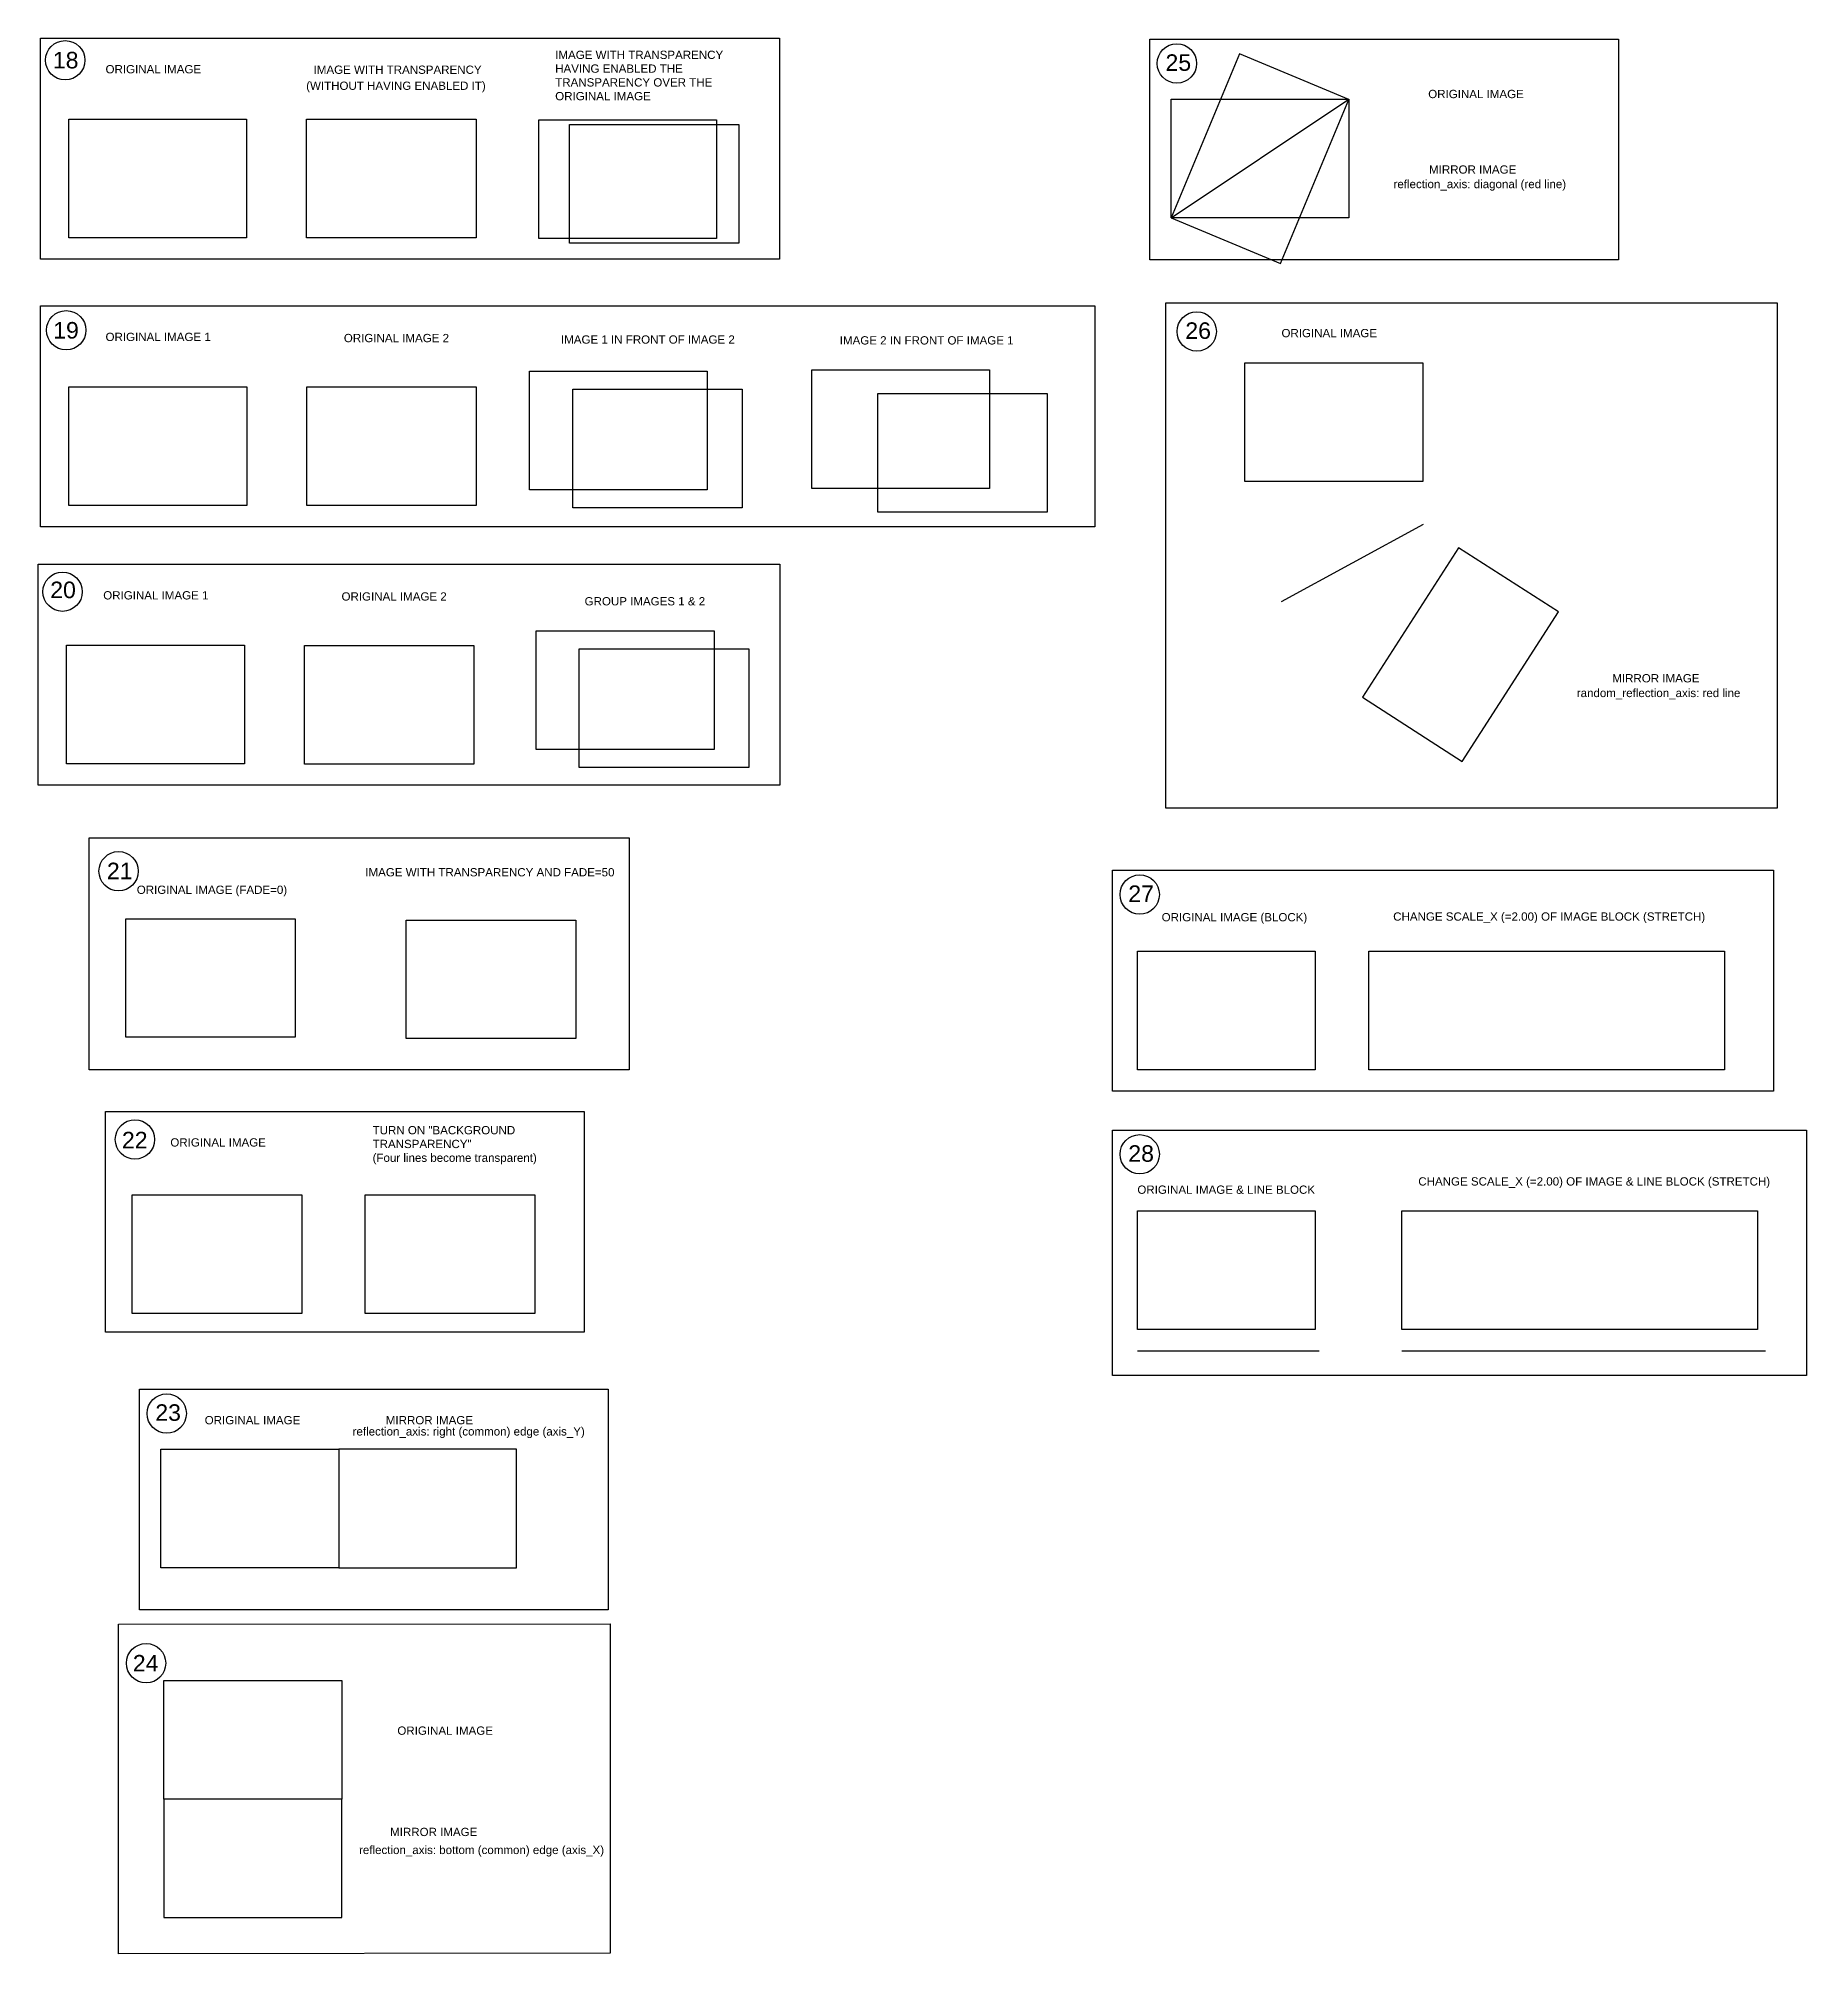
# Model space of a CAD drawing. Header units: inches. Extents: x 98 to 285, y 71 to 237.
# Drawn here: x 178.1 to 285.1, y 119.1 to 235.1 of the extents above; entities that cross this region are included whole.
import ezdxf

# ---------------------------------------------------------------- set-up
doc = ezdxf.new("R2010")
doc.units = ezdxf.units.IN
doc.header["$MEASUREMENT"] = 0
for name, color, linetype in [('context', 40, 'Continuous'), ('image', 151, 'Continuous'), ('title', 7, 'Continuous')]:
    doc.layers.add(name, color=color, linetype=linetype)
doc.styles.get("Standard").update_dxf_attribs({"font": 'arial.ttf'})
picture_1 = doc.add_image_def('image1.jpg', size_in_pixel=(1000, 667))
picture_2 = doc.add_image_def('image2.png', size_in_pixel=(1000, 700))

msp = doc.modelspace()

# ---------------------------------------------------------------- texts
at = {"layer": 'title'}
for s, height, p in [('18', 1, (178.97, 233.23)), ('ORIGINAL IMAGE', 0.5, (182.16, 232.93)), ('IMAGE WITH TRANSPARENCY', 0.5, (194.75, 232.9)), ('25', 1, (246.3, 233.08)), ('(WITHOUT HAVING ENABLED IT)', 0.5, (194.3, 231.93)), ('ORIGINAL IMAGE', 0.5, (262.2, 231.43)), ('MIRROR IMAGE', 0.5, (262.25, 226.86)), ('reflection_axis: diagonal (red line)', 0.5, (260.1, 225.98)), ('19', 1, (178.99, 216.88)), ('ORIGINAL IMAGE 1', 0.5, (182.16, 216.73)), ('ORIGINAL IMAGE 2', 0.5, (196.58, 216.66)), ('IMAGE 1 IN FRONT OF IMAGE 2', 0.5, (209.72, 216.57)), ('IMAGE 2 IN FRONT OF IMAGE 1', 0.5, (226.59, 216.52)), ('26', 1, (247.5, 216.86)), ('ORIGINAL IMAGE', 0.5, (253.32, 216.96)), ('20', 1, (178.81, 201.17)), ('ORIGINAL IMAGE 1', 0.5, (182.02, 201.09)), ('ORIGINAL IMAGE 2', 0.5, (196.44, 201.02)), ('GROUP IMAGES 1 & 2', 0.5, (211.15, 200.73)), ('MIRROR IMAGE', 0.5, (273.34, 196.07)), ('random_reflection_axis: red line', 0.5, (271.19, 195.18)), ('21', 1, (182.24, 184.16)), ('ORIGINAL IMAGE (FADE=0)', 0.5, (184.05, 183.27)), ('27', 1, (244.05, 182.78)), ('ORIGINAL IMAGE (BLOCK)', 0.5, (246.07, 181.61)), ('CHANGE SCALE_X (=2.00) OF IMAGE BLOCK (STRETCH)', 0.5, (260.08, 181.65)), ('22', 1, (183.15, 167.87)), ('ORIGINAL IMAGE', 0.5, (186.08, 167.98)), ('28', 1, (244.05, 167.06)), ('CHANGE SCALE_X (=2.00) OF IMAGE & LINE BLOCK (STRETCH)', 0.5, (261.6, 165.62)), ('ORIGINAL IMAGE & LINE BLOCK', 0.5, (244.6, 165.12)), ('23', 1, (185.17, 151.38)), ('ORIGINAL IMAGE', 0.5, (188.16, 151.17)), ('reflection_axis: right (common) edge (axis_Y)', 0.5, (197.11, 150.49)), ('MIRROR IMAGE', 0.5, (199.12, 151.17)), ('24', 1, (183.81, 136.21)), ('ORIGINAL IMAGE', 0.5, (199.82, 132.38)), ('MIRROR IMAGE', 0.5, (199.38, 126.25)), ('reflection_axis: bottom (common) edge (axis_X)', 0.5, (197.5, 125.16))]:
    msp.add_text(s, height=height, dxfattribs=at).set_placement(p)
at = {"layer": 'title', "char_height": 0.5, "attachment_point": 1}
for s, width, insert in [('IMAGE WITH TRANSPARENCY HAVING ENABLED THE TRANSPARENCY OVER THE ORIGINAL IMAGE', 10.3148, (209.37, 234.3)), ('IMAGE WITH TRANSPARENCY AND FADE=50', 15.2863, (197.88, 184.83)), ('TURN ON "BACKGROUND TRANSPARENCY"\\P(Four lines become transparent)', 10.3148, (198.32, 169.22))]:
    msp.add_mtext_dynamic_manual_height_columns(s, width=width, gutter_width=1, heights=[0], dxfattribs=dict(at, insert=insert))

# ---------------------------------------------------------------- blocks, each defined once
blk = doc.blocks.new('image_new')
at = {"layer": 'image'}
image = blk.add_image(picture_1, insert=(0, 0), size_in_units=(10.762, 7.178), dxfattribs=at)
image.dxf.flags = 7
blk = doc.blocks.new('image_line_new')
at = {"layer": 'image'}
blk.add_lwpolyline([(0, 0), (11, 0)], dxfattribs=at)
at = {"layer": 'title'}
blk.add_blockref('image_new', (0, 1.284), dxfattribs=at)

# ---------------------------------------------------------------- linework, layer by layer
at = {"layer": 'context'}
for points in [[(178.23, 235.05), (222.95, 235.05), (222.95, 221.69), (178.23, 221.69)], [(245.35, 235), (273.71, 235), (273.71, 221.64), (245.35, 221.64)], [(178.23, 218.85), (242.02, 218.85), (242.02, 205.49), (178.23, 205.49)], [(246.32, 219.04), (283.32, 219.04), (283.32, 188.46), (246.32, 188.46)], [(178.09, 203.22), (222.97, 203.22), (222.97, 189.85), (178.09, 189.85)], [(181.16, 186.66), (213.85, 186.66), (213.85, 172.62), (181.16, 172.62)], [(243.1, 184.7), (283.1, 184.7), (283.1, 171.34), (243.1, 171.34)], [(182.15, 170.11), (211.12, 170.11), (211.12, 156.75), (182.15, 156.75)], [(243.1, 168.98), (285.1, 168.98), (285.1, 154.12), (243.1, 154.12)], [(184.22, 153.3), (212.58, 153.3), (212.58, 139.94), (184.22, 139.94)], [(182.94, 139.07), (212.69, 139.1), (212.69, 119.16), (182.94, 119.13)]]:
    msp.add_lwpolyline(points, close=True, dxfattribs=at)
at = {"layer": 'title', "color": 1}
for points in [[(246.64, 224.18), (257.4, 231.36)], [(253.32, 200.96), (261.92, 205.65)]]:
    msp.add_lwpolyline(points, dxfattribs=at)
at = {"layer": 'title'}
for centre in [(179.72, 233.72), (246.99, 233.53), (179.78, 217.38), (248.19, 217.31), (179.56, 201.56), (182.95, 184.64), (244.74, 183.23), (183.94, 168.41), (244.74, 167.51), (185.86, 151.82), (184.61, 136.71)]:
    msp.add_circle(centre, 1.19, dxfattribs=at)

# ---------------------------------------------------------------- block references
for name, p in [('image_new', (244.6, 172.62)), ('image_line_new', (244.6, 155.62))]:
    msp.add_blockref(name, p, dxfattribs=at)
at = {"layer": 'title', "xscale": 2}
for name, p in [('image_new', (258.6, 172.62)), ('image_line_new', (260.6, 155.62))]:
    msp.add_blockref(name, p, dxfattribs=at)

msp.set_redraw_order([(e.dxf.handle, doc.entitydb.next_handle()) for e in msp.query("TEXT MTEXT ATTDEF DIMENSION ARC_DIMENSION")])  # texts and dimensions are drawn at this point

# ---------------------------------------------------------------- pictures from other files: only their frames are drawn
at = {"layer": 'image'}
image = msp.add_image(picture_1, insert=(246.64, 224.18), size_in_units=(10.76, 7.18), rotation=67.4066, dxfattribs=at)
image.dxf.v_pixel = (0.009936, -0.004134)
image.dxf.flags = 7
image = msp.add_image(picture_1, insert=(246.64, 224.18), size_in_units=(10.76, 7.18), dxfattribs=at)
image.dxf.flags = 7
image = msp.add_image(picture_1, insert=(179.93, 222.98), size_in_units=(10.76, 7.18), dxfattribs=at)
image.dxf.flags = 7
image = msp.add_image(picture_2, insert=(194.33, 222.97), size_in_units=(10.25, 7.18), dxfattribs=at)
image.dxf.flags = 7
image = msp.add_image(picture_1, insert=(208.37, 222.93), size_in_units=(10.76, 7.18), dxfattribs=at)
image.dxf.flags = 7
image = msp.add_image(picture_2, insert=(210.23, 222.66), size_in_units=(10.25, 7.18), dxfattribs=at)
image.dxf.flags = 15
image = msp.add_image(picture_1, insert=(207.81, 207.72), size_in_units=(10.76, 7.18), dxfattribs=at)
image.dxf.flags = 7
image = msp.add_image(picture_1, insert=(224.9, 207.81), size_in_units=(10.76, 7.18), dxfattribs=at)
image.dxf.flags = 7
image = msp.add_image(picture_1, insert=(251.11, 208.22), size_in_units=(10.76, 7.18), dxfattribs=at)
image.dxf.flags = 7
image = msp.add_image(picture_1, insert=(179.94, 206.78), size_in_units=(10.76, 7.18), dxfattribs=at)
image.dxf.flags = 7
image = msp.add_image(picture_2, insert=(194.34, 206.77), size_in_units=(10.25, 7.18), dxfattribs=at)
image.dxf.flags = 7
image = msp.add_image(picture_2, insert=(210.43, 206.64), size_in_units=(10.25, 7.18), dxfattribs=at)
image.dxf.flags = 7
image = msp.add_image(picture_2, insert=(228.9, 206.37), size_in_units=(10.25, 7.18), dxfattribs=at)
image.dxf.flags = 7
image = msp.add_image(picture_1, insert=(258.22, 195.17), size_in_units=(10.76, 7.18), rotation=57.247, dxfattribs=at)
image.dxf.v_pixel = (0.00905, -0.005822)
image.dxf.flags = 7
image = msp.add_image(picture_1, insert=(179.8, 191.14), size_in_units=(10.76, 7.18), dxfattribs=at)
image.dxf.flags = 7
image = msp.add_image(picture_2, insert=(194.2, 191.13), size_in_units=(10.25, 7.18), dxfattribs=at)
image.dxf.flags = 7
image = msp.add_image(picture_1, insert=(208.22, 192.01), size_in_units=(10.76, 7.18), dxfattribs=at)
image.dxf.flags = 7
image = msp.add_image(picture_2, insert=(210.83, 190.92), size_in_units=(10.25, 7.18), dxfattribs=at)
image.dxf.flags = 7
image = msp.add_image(picture_2, insert=(183.38, 174.59), size_in_units=(10.25, 7.18), dxfattribs=at)
image.dxf.flags = 7
image = msp.add_image(picture_2, insert=(200.36, 174.51), size_in_units=(10.25, 7.18), dxfattribs=dict(at, fade=50))
image.dxf.flags = 15
image = msp.add_image(picture_2, insert=(183.78, 157.87), size_in_units=(10.25, 7.18), dxfattribs=at)
image.dxf.flags = 7
image = msp.add_image(picture_2, insert=(197.88, 157.87), size_in_units=(10.25, 7.18), dxfattribs=at)
image.dxf.flags = 15
image = msp.add_image(picture_1, insert=(185.51, 142.48), size_in_units=(10.76, 7.18), dxfattribs=at)
image.dxf.flags = 7
image = msp.add_image(picture_1, insert=(207.03, 142.48), size_in_units=(10.76, 7.18), rotation=180, dxfattribs=at)
image.dxf.v_pixel = (0, 0.010762)
image.dxf.flags = 7
image = msp.add_image(picture_1, insert=(185.69, 128.49), size_in_units=(10.76, 7.18), dxfattribs=at)
image.dxf.flags = 7
image = msp.add_image(picture_1, insert=(185.69, 128.49), size_in_units=(10.76, 7.18), dxfattribs=at)
image.dxf.v_pixel = (0, -0.010762)
image.dxf.flags = 7

doc.saveas('drawing.dxf')
